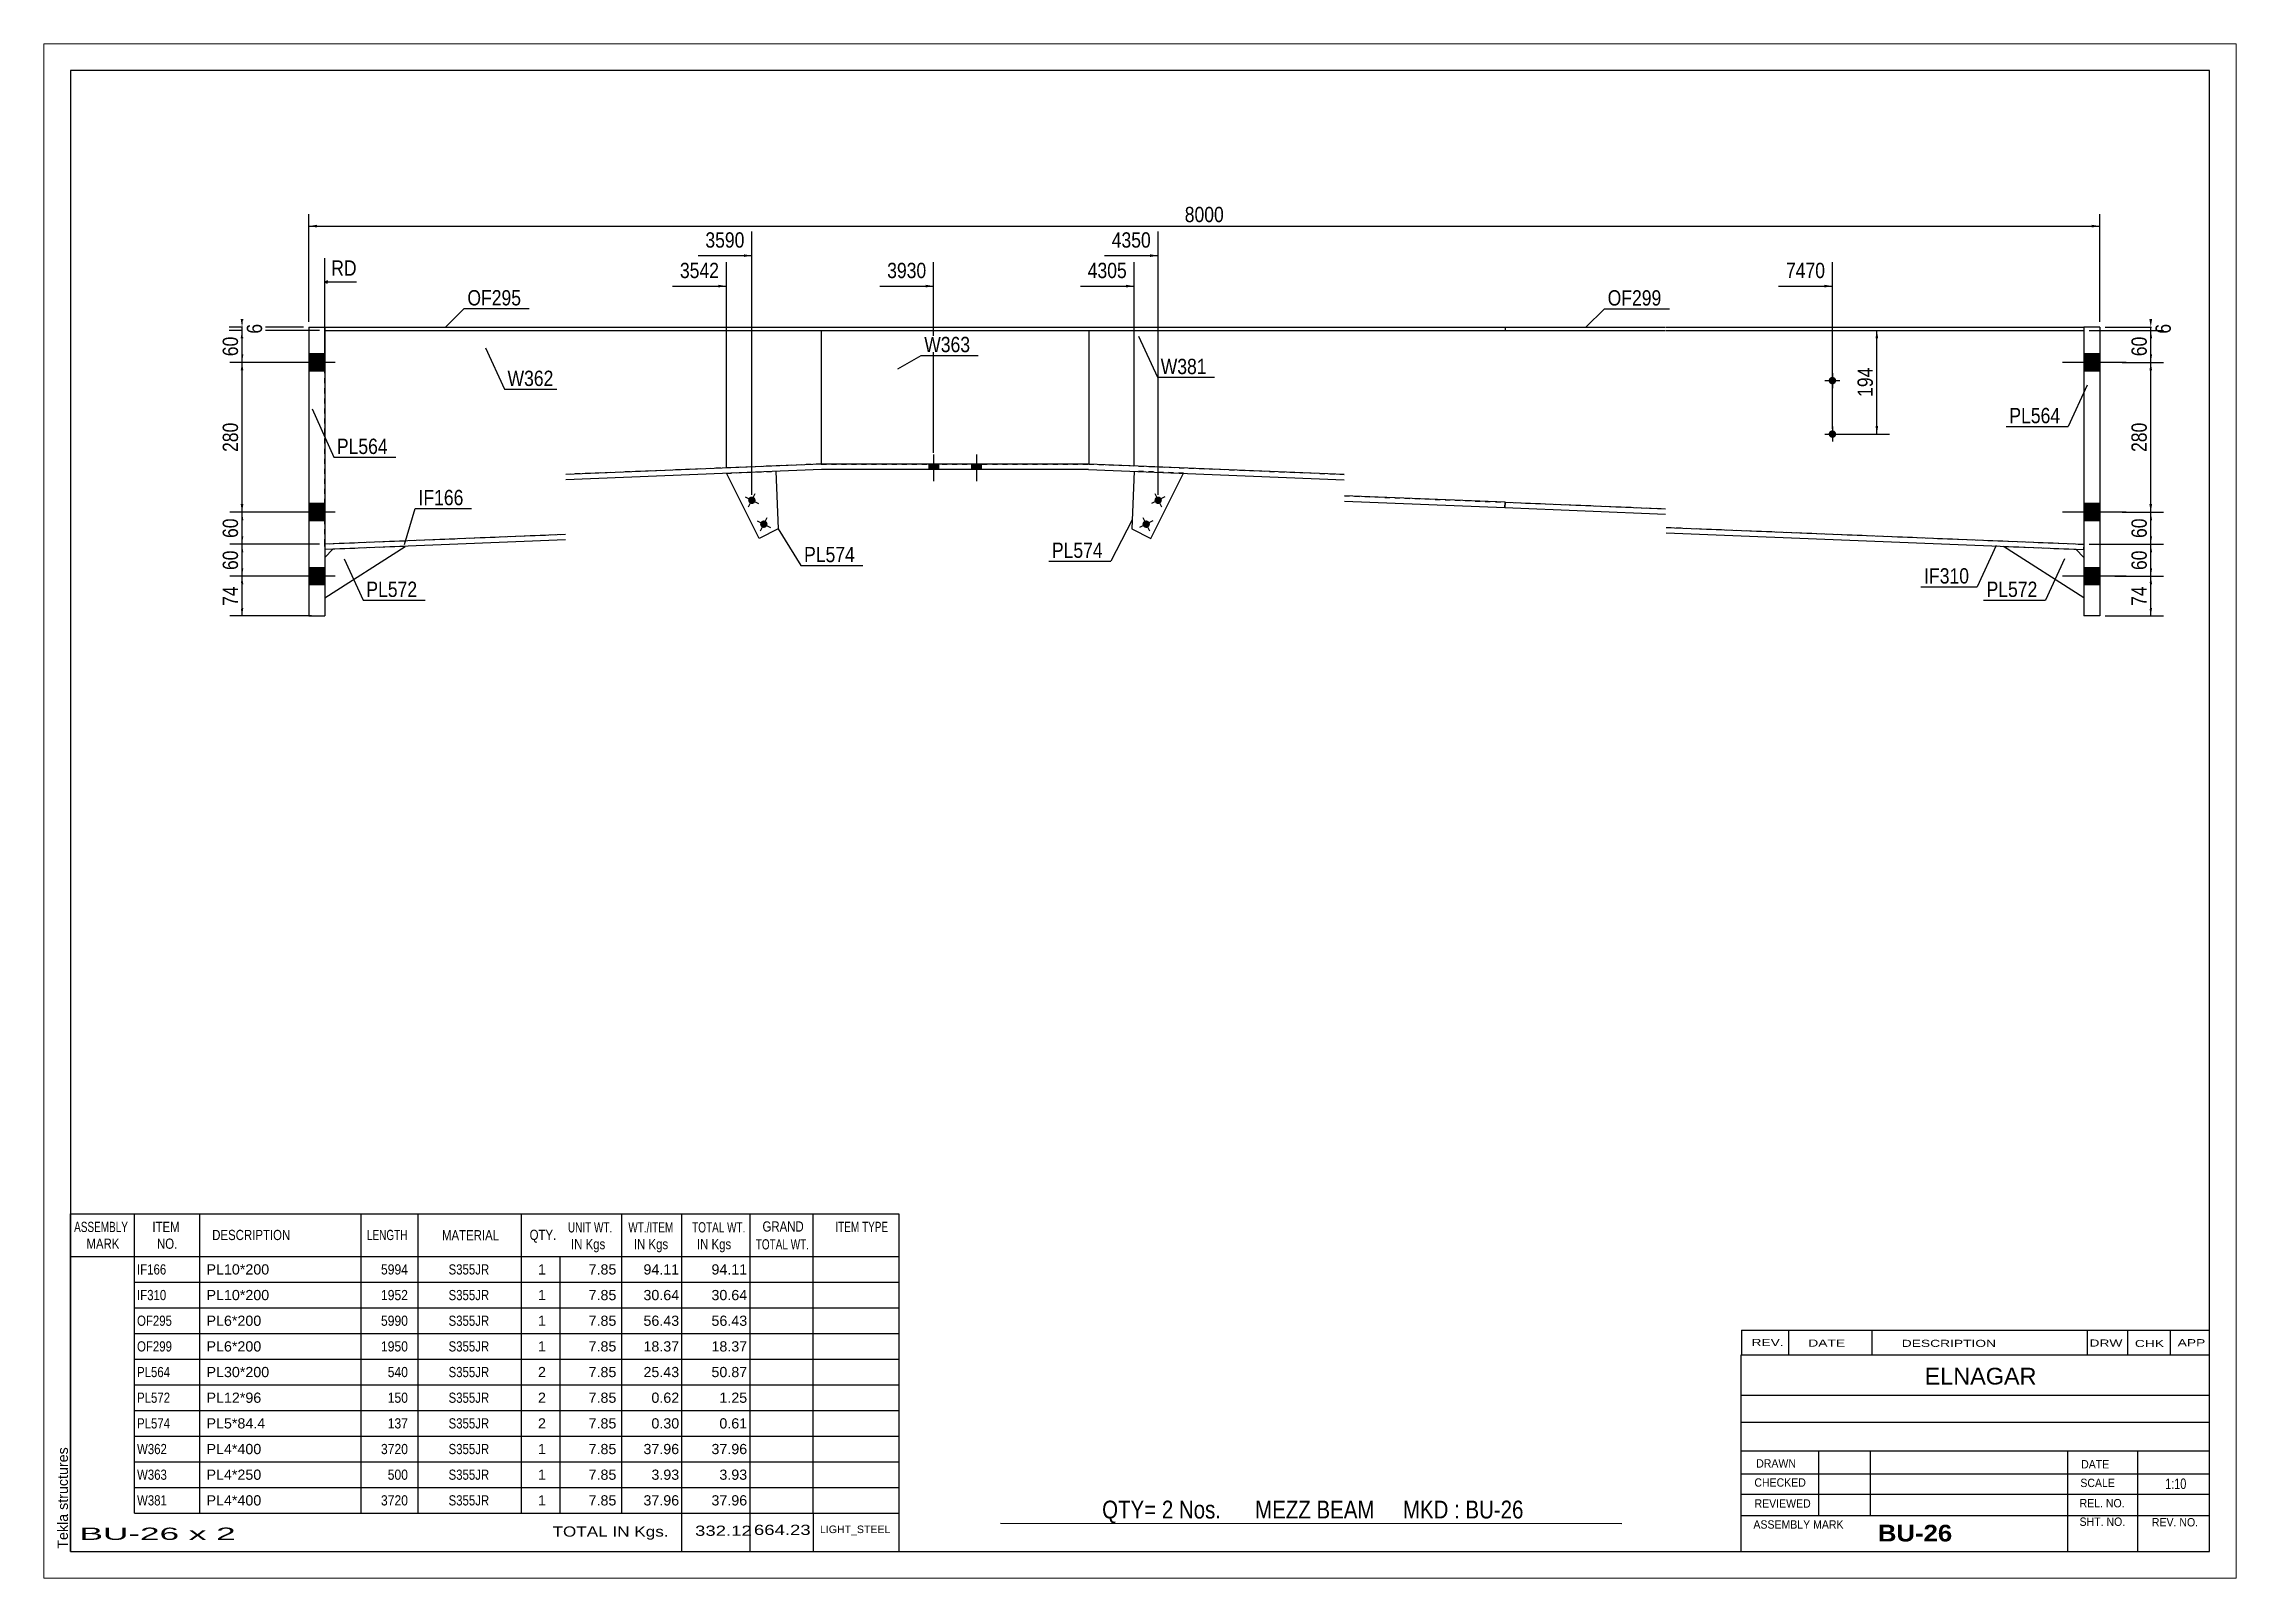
# Paper-space layout 'Layout1' of a CAD drawing. Header units: millimetres. Extents: x 0 to 410, y 0 to 287.
# The model-space entities are those that its viewports show. They can reach past a viewport. Long polylines and large blocks are cut down to what shows.
import ezdxf

# ---------------------------------------------------------------- set-up
doc = ezdxf.new("R2010")
doc.units = ezdxf.units.MM
doc.linetypes.add('DXK_LINE_DOT1', pattern=[1.8814, 0.9407, -0.9407])
doc.layers.add('Viewport layer', color=7, linetype='Continuous', plot=False)
doc.styles.add('Arial', font='ARIAL.TTF', dxfattribs={"height": 0.2})
doc.styles.add('Arial Bold', font='ARIALBD.TTF', dxfattribs={"height": 0.2})
doc.styles.add('Arial Narrow', font='ARIALN.TTF', dxfattribs={"height": 0.2})

# ---------------------------------------------------------------- blocks, each defined once
blk = doc.blocks.new('Unknown-624483054-1715')
at = {"color": 5, "linetype": 'Continuous'}
for p, q in [((352.44, 68.6), (-47.56, 68.6)), ((-47.56, 68.6), (-47.56, -208.4)), ((352.44, -208.4), (352.44, 68.6)), ((-47.56, -208.4), (352.44, -208.4))]:
    blk.add_line(p, q, dxfattribs=at)
at = {"color": 174, "linetype": 'Continuous', "style": 'Arial'}
blk.add_text('Tekla structures', height=1.9102, rotation=90, dxfattribs=at).set_placement((-48.06, -207.9))
blk = doc.blocks.new('Part-624483054-2026 - 1214')
at = {"color": 7, "linetype": 'DXK_LINE_DOT1'}
blk.add_line((75.09, -6.72), (84.34, -6.34), dxfattribs=at)
at = {"color": 2, "linetype": 'Continuous'}
for p, q in [((81.19, -18.93), (75.09, -6.72)), ((84.34, -6.34), (84.77, -17.14)), ((84.77, -17.14), (81.19, -18.93))]:
    blk.add_line(p, q, dxfattribs=at)
blk = doc.blocks.new('Part-624483054-2025 - 1214')
at = {"color": 2, "linetype": 'Continuous'}
for p, q in [((151.35, -6.34), (150.92, -17.14)), ((154.49, -18.93), (160.6, -6.72)), ((150.92, -17.14), (154.49, -18.93))]:
    blk.add_line(p, q, dxfattribs=at)
at = {"color": 7, "linetype": 'DXK_LINE_DOT1'}
blk.add_line((160.6, -6.72), (151.35, -6.34), dxfattribs=at)
blk = doc.blocks.new('Part-624483054-2035 - 1214')
at = {"color": 2, "linetype": 'Continuous'}
for p, q in [((220.74, 20.6), (220.74, 20)), ((220.74, 20.6), (250.74, 20.6)), ((250.84, 20.6), (328.94, 20.6)), ((328.94, 20.6), (328.94, 20)), ((220.74, 20), (250.74, 20)), ((250.84, 20), (328.94, 20))]:
    blk.add_line(p, q, dxfattribs=at)
blk = doc.blocks.new('Bolt-624483054-2050 - 1214')
at = {"linetype": 'Continuous'}
blk.add_hatch(color=3, dxfattribs=at).paths.add_polyline_path([(153.92, -16.87, -1), (153.28, -15.62, -1)])
at = {"color": 3, "linetype": 'Continuous'}
for p, q in [((154.85, -15.62), (152.35, -16.88)), ((152.97, -15), (154.23, -17.5))]:
    blk.add_line(p, q, dxfattribs=at)
blk = doc.blocks.new('Part-624483054-2027 - 1214')
at = {"color": 2, "linetype": 'Continuous'}
for p, q in [((331.94, 20.6), (328.94, 20.6)), ((328.94, 20.6), (328.94, -33.4)), ((331.94, 20.6), (331.94, -33.4)), ((331.94, -33.4), (328.94, -33.4))]:
    blk.add_line(p, q, dxfattribs=at)
blk = doc.blocks.new('Part-624483054-2030 - 1214')
at = {"color": 2, "linetype": 'Continuous'}
for p, q in [((328.94, -30), (313.95, -20.4)), ((327.44, -20.94), (328.94, -22.5))]:
    blk.add_line(p, q, dxfattribs=at)
at = {"color": 7, "linetype": 'DXK_LINE_DOT1'}
for p, q in [((313.95, -20.4), (327.44, -20.94)), ((328.94, -22.5), (328.94, -30))]:
    blk.add_line(p, q, dxfattribs=at)
blk = doc.blocks.new('Bolt-624483054-2053 - 1214')
at = {"linetype": 'Continuous'}
blk.add_hatch(color=3, dxfattribs=at).paths.add_polyline_path([(80.17, -11.15, -1), (79.53, -12.4, -1)])
at = {"color": 3, "linetype": 'Continuous'}
for p, q in [((78.6, -11.14), (81.1, -12.41)), ((79.22, -13.03), (80.48, -10.53))]:
    blk.add_line(p, q, dxfattribs=at)
blk = doc.blocks.new('Part-624483054-2032 - 1214')
at = {"color": 2, "linetype": 'Continuous'}
for p, q in [((0, 20.6), (0, 20)), ((0, 20.6), (44.99, 20.6)), ((45.09, 20.6), (190.6, 20.6)), ((190.7, 20.6), (220.74, 20.6)), ((220.74, 20.6), (220.74, 20)), ((0, 20), (44.99, 20)), ((45.09, 20), (190.6, 20)), ((190.7, 20), (220.74, 20))]:
    blk.add_line(p, q, dxfattribs=at)
blk = doc.blocks.new('Part-624483054-2037 - 1214')
at = {"color": 2, "linetype": 'Continuous'}
blk.add_line((142.84, 20), (142.84, -5), dxfattribs=at)
at = {"color": 7, "linetype": 'DXK_LINE_DOT1'}
for p, q in [((142.84, 20), (190.6, 20)), ((190.7, 20), (250.74, 20)), ((250.84, 20), (328.94, 20)), ((328.94, 20), (328.94, -20)), ((142.84, -5), (190.6, -6.93)), ((190.7, -10.93), (250.74, -13.35)), ((250.84, -16.85), (328.94, -20))]:
    blk.add_line(p, q, dxfattribs=at)
blk = doc.blocks.new('Part-624483054-2038 - 1214')
at = {"color": 2, "linetype": 'Continuous'}
for p, q in [((92.84, 20), (92.84, -5)), ((142.84, 20), (142.84, -5))]:
    blk.add_line(p, q, dxfattribs=at)
at = {"color": 7, "linetype": 'DXK_LINE_DOT1'}
for p, q in [((92.84, 20), (142.84, 20)), ((92.84, -5), (142.84, -5))]:
    blk.add_line(p, q, dxfattribs=at)
blk = doc.blocks.new('Part-624483054-2039 - 1214')
at = {"color": 2, "linetype": 'Continuous'}
for p, q in [((220.74, -12.14), (220.7, -13.14)), ((220.74, -12.14), (250.74, -13.35)), ((220.7, -13.14), (250.74, -14.35)), ((250.84, -16.85), (328.94, -20)), ((250.84, -17.85), (328.89, -21)), ((328.94, -20), (328.89, -21))]:
    blk.add_line(p, q, dxfattribs=at)
blk = doc.blocks.new('Part-624483054-2041 - 1214')
at = {"color": 2, "linetype": 'Continuous'}
for p, q in [((-3, 20.6), (0, 20.6)), ((-3, 20.6), (-3, -33.4)), ((0, 20.6), (0, -33.4)), ((-3, -33.4), (0, -33.4))]:
    blk.add_line(p, q, dxfattribs=at)
blk = doc.blocks.new('Part-624483054-2044 - 1214')
at = {"color": 2, "linetype": 'Continuous'}
for p, q in [((0, -30), (14.99, -20.4)), ((1.5, -20.94), (0, -22.5))]:
    blk.add_line(p, q, dxfattribs=at)
at = {"color": 7, "linetype": 'DXK_LINE_DOT1'}
for p, q in [((14.99, -20.4), (1.5, -20.94)), ((0, -22.5), (0, -30))]:
    blk.add_line(p, q, dxfattribs=at)
blk = doc.blocks.new('Part-624483054-2046 - 1214')
at = {"color": 2, "linetype": 'Continuous'}
for p, q in [((92.84, -5), (45.09, -6.93)), ((92.86, -6), (45.09, -7.93)), ((142.84, -5), (92.84, -5)), ((142.82, -6), (92.86, -6)), ((142.82, -6), (190.6, -7.93)), ((190.6, -6.93), (142.84, -5)), ((220.74, -12.14), (190.7, -10.93)), ((190.7, -11.93), (220.7, -13.14)), ((220.7, -13.14), (220.74, -12.14)), ((44.99, -18.19), (0, -20)), ((0.04, -21), (0, -20)), ((44.99, -19.19), (0.04, -21))]:
    blk.add_line(p, q, dxfattribs=at)
blk = doc.blocks.new('Part-624483054-2049 - 1214')
at = {"color": 7, "linetype": 'DXK_LINE_DOT1'}
for p, q in [((0, -20), (0, 20)), ((0, 20), (44.99, 20)), ((45.09, 20), (92.84, 20)), ((92.84, -5), (45.09, -6.93)), ((44.99, -18.19), (0, -20))]:
    blk.add_line(p, q, dxfattribs=at)
at = {"color": 2, "linetype": 'Continuous'}
blk.add_line((92.84, 20), (92.84, -5), dxfattribs=at)
blk = doc.blocks.new('Bolt-624483054-2051 - 1214')
at = {"linetype": 'Continuous'}
blk.add_hatch(color=3, dxfattribs=at).paths.add_polyline_path([(156.15, -12.4, -1), (155.52, -11.15, -1)])
at = {"color": 3, "linetype": 'Continuous'}
for p, q in [((157.08, -11.14), (154.59, -12.41)), ((155.2, -10.53), (156.47, -13.03))]:
    blk.add_line(p, q, dxfattribs=at)
blk = doc.blocks.new('Bolt-624483054-2052 - 1214')
at = {"linetype": 'Continuous'}
blk.add_hatch(color=3, dxfattribs=at).paths.add_polyline_path([(82.4, -15.62, -1), (81.77, -16.87, -1)])
at = {"color": 3, "linetype": 'Continuous'}
for p, q in [((80.84, -15.62), (83.34, -16.88)), ((81.45, -17.5), (82.72, -15))]:
    blk.add_line(p, q, dxfattribs=at)
blk = doc.blocks.new('Bolt-624483054-2054 - 1214')
at = {"linetype": 'Continuous'}
for points in [[(328.94, 15.6), (328.94, 12.4), (331.94, 12.4), (331.94, 15.6)], [(328.94, 15.6), (328.94, 12.4), (331.94, 12.4), (331.94, 15.6)], [(328.94, -12.4), (328.94, -15.6), (331.94, -15.6), (331.94, -12.4)], [(328.94, -12.4), (328.94, -15.6), (331.94, -15.6), (331.94, -12.4)], [(328.94, -24.4), (328.94, -27.6), (331.94, -27.6), (331.94, -24.4)], [(328.94, -24.4), (328.94, -27.6), (331.94, -27.6), (331.94, -24.4)]]:
    blk.add_hatch(color=3, dxfattribs=at).paths.add_polyline_path(points)
at = {"color": 3, "linetype": 'Continuous'}
for p, q in [((336.84, 14), (324.94, 14)), ((336.84, 14), (324.94, 14)), ((331.94, 15.6), (328.94, 15.6)), ((331.94, 15.6), (328.94, 15.6)), ((331.94, 12.4), (328.94, 12.4)), ((331.94, 12.4), (328.94, 12.4)), ((336.84, -14), (324.94, -14)), ((336.84, -14), (324.94, -14)), ((331.94, -12.4), (328.94, -12.4)), ((331.94, -12.4), (328.94, -12.4)), ((331.94, -15.6), (328.94, -15.6)), ((331.94, -15.6), (328.94, -15.6)), ((331.94, -24.4), (328.94, -24.4)), ((331.94, -24.4), (328.94, -24.4)), ((336.84, -26), (324.94, -26)), ((336.84, -26), (324.94, -26)), ((331.94, -27.6), (328.94, -27.6)), ((331.94, -27.6), (328.94, -27.6))]:
    blk.add_line(p, q, dxfattribs=at)
blk = doc.blocks.new('Bolt-624483054-2057 - 1214')
at = {"linetype": 'Continuous'}
for points in [[(281.94, 11.3), (282.08, 11.29), (282.22, 11.24), (282.35, 11.17), (282.46, 11.07), (282.54, 10.95), (282.6, 10.82), (282.63, 10.67), (282.63, 10.53), (282.6, 10.39), (282.54, 10.25), (282.46, 10.13), (282.35, 10.04), (282.22, 9.96), (282.08, 9.92), (281.94, 9.9), (281.79, 9.92), (281.65, 9.96), (281.52, 10.04), (281.42, 10.13), (281.33, 10.25), (281.27, 10.39), (281.24, 10.53), (281.24, 10.67), (281.27, 10.82), (281.33, 10.95), (281.42, 11.07), (281.52, 11.17), (281.65, 11.24), (281.79, 11.29)], [(281.94, 1.3), (282.08, 1.29), (282.22, 1.24), (282.35, 1.17), (282.46, 1.07), (282.54, 0.95), (282.6, 0.82), (282.63, 0.67), (282.63, 0.53), (282.6, 0.39), (282.54, 0.25), (282.46, 0.13), (282.35, 0.04), (282.22, -0.04), (282.08, -0.08), (281.94, -0.1), (281.79, -0.08), (281.65, -0.04), (281.52, 0.04), (281.42, 0.13), (281.33, 0.25), (281.27, 0.39), (281.24, 0.53), (281.24, 0.67), (281.27, 0.82), (281.33, 0.95), (281.42, 1.07), (281.52, 1.17), (281.65, 1.24), (281.79, 1.29)]]:
    blk.add_hatch(color=3, dxfattribs=at).paths.add_polyline_path(points)
at = {"color": 3, "linetype": 'Continuous'}
for p, q in [((280.54, 10.6), (283.34, 10.6)), ((281.94, 12), (281.94, 9.2)), ((280.54, 0.6), (283.34, 0.6)), ((281.94, 2), (281.94, -0.8))]:
    blk.add_line(p, q, dxfattribs=at)
blk = doc.blocks.new('Bolt-624483054-2058 - 1214')
at = {"linetype": 'Continuous'}
for points in [[(-3, 15.6), (-3, 12.4), (0, 12.4), (0, 15.6)], [(-3, 15.6), (-3, 12.4), (0, 12.4), (0, 15.6)], [(-3, -12.4), (-3, -15.6), (0, -15.6), (0, -12.4)], [(-3, -12.4), (-3, -15.6), (0, -15.6), (0, -12.4)], [(-3, -24.4), (-3, -27.6), (0, -27.6), (0, -24.4)], [(-3, -24.4), (-3, -27.6), (0, -27.6), (0, -24.4)]]:
    blk.add_hatch(color=3, dxfattribs=at).paths.add_polyline_path(points)
at = {"color": 3, "linetype": 'Continuous'}
for p, q in [((1.9, 14), (-10, 14)), ((1.9, 14), (-10, 14)), ((0, 15.6), (-3, 15.6)), ((0, 15.6), (-3, 15.6)), ((0, 12.4), (-3, 12.4)), ((0, 12.4), (-3, 12.4)), ((1.9, -14), (-10, -14)), ((1.9, -14), (-10, -14)), ((0, -12.4), (-3, -12.4)), ((0, -12.4), (-3, -12.4)), ((0, -15.6), (-3, -15.6)), ((0, -15.6), (-3, -15.6)), ((0, -24.4), (-3, -24.4)), ((0, -24.4), (-3, -24.4)), ((1.9, -26), (-10, -26)), ((1.9, -26), (-10, -26)), ((0, -27.6), (-3, -27.6)), ((0, -27.6), (-3, -27.6))]:
    blk.add_line(p, q, dxfattribs=at)
blk = doc.blocks.new('Bolt-624483054-2061 - 1214')
at = {"linetype": 'Continuous'}
for points in [[(114.74, -5), (112.94, -5), (112.94, -6), (114.74, -6)], [(114.74, -5), (112.94, -5), (112.94, -6), (114.74, -6)], [(122.74, -5), (120.94, -5), (120.94, -6), (122.74, -6)], [(122.74, -5), (120.94, -5), (120.94, -6), (122.74, -6)]]:
    blk.add_hatch(color=3, dxfattribs=at).paths.add_polyline_path(points)
at = {"color": 3, "linetype": 'Continuous'}
for p, q in [((113.84, -3.2), (113.84, -8.2)), ((113.84, -3.2), (113.84, -8.2)), ((121.84, -3.2), (121.84, -8.2)), ((121.84, -3.2), (121.84, -8.2)), ((112.94, -5), (112.94, -6)), ((112.94, -5), (112.94, -6)), ((114.74, -5), (114.74, -6)), ((114.74, -5), (114.74, -6)), ((120.94, -5), (120.94, -6)), ((120.94, -5), (120.94, -6)), ((122.74, -5), (122.74, -6)), ((122.74, -5), (122.74, -6))]:
    blk.add_line(p, q, dxfattribs=at)
blk = doc.blocks.new('StraightDimension-624483054-2710 - 1214')
at = {"linetype": 'Continuous'}
for points in [[(341.72, 22.1), (341.47, 20.6), (341.22, 22.1)], [(341.22, 18.5), (341.47, 20), (341.72, 18.5)]]:
    blk.add_hatch(color=7, dxfattribs=at).paths.add_polyline_path(points)
at = {"color": 7, "linetype": 'Continuous'}
for p, q in [((332.94, 20.6), (343.72, 20.6)), ((341.47, 20), (341.47, 20.6)), ((329.94, 20), (343.72, 20))]:
    blk.add_line(p, q, dxfattribs=at)
at = {"color": 0}
blk.add_wipeout([(345.82, 21.81), (341.62, 21.81), (341.62, 18.79), (345.82, 18.79)], dxfattribs=at)
at = {"color": 3, "style": 'Arial Narrow'}
blk.add_text('6', height=2.86, rotation=90.0002, dxfattribs=at).set_placement((345.22, 19.39))
blk = doc.blocks.new('StraightDimension-624483054-3131 - 1214')
at = {"linetype": 'Continuous'}
blk.add_hatch(color=7, dxfattribs=at).paths.add_polyline_path([(154.33, 34.23), (155.83, 33.98), (154.33, 33.73)])
at = {"color": 7, "linetype": 'Continuous'}
for p, q in [((155.83, -10.78), (155.83, 38.48)), ((145.77, 33.98), (155.83, 33.98))]:
    blk.add_line(p, q, dxfattribs=at)
at = {"color": 0}
blk.add_wipeout([(155.06, 34.88), (155.06, 39.08), (146.55, 39.08), (146.55, 34.88)], dxfattribs=at)
at = {"color": 3, "style": 'Arial Narrow'}
blk.add_text('4350', height=2.863, dxfattribs=at).set_placement((147.15, 35.48))
blk = doc.blocks.new('StraightDimension-624483054-3451 - 1214')
at = {"linetype": 'Continuous'}
for points in [[(-15.75, -27.5), (-15.5, -26), (-15.25, -27.5)], [(-15.25, -31.9), (-15.5, -33.4), (-15.75, -31.9)]]:
    blk.add_hatch(color=7, dxfattribs=at).paths.add_polyline_path(points)
at = {"color": 7, "linetype": 'Continuous'}
for p, q in [((-5.88, -26), (-17.75, -26)), ((-15.5, -33.4), (-15.5, -26)), ((-2.5, -33.4), (-17.75, -33.4))]:
    blk.add_line(p, q, dxfattribs=at)
at = {"color": 0}
blk.add_wipeout([(-15.65, -27.27), (-19.85, -27.27), (-19.85, -32.13), (-15.65, -32.13)], dxfattribs=at)
at = {"color": 3, "style": 'Arial Narrow'}
blk.add_text('74', height=2.863, rotation=90.0002, dxfattribs=at).set_placement((-16.25, -31.53))
blk = doc.blocks.new('StraightDimension-624483054-3132 - 1214')
at = {"linetype": 'Continuous'}
blk.add_hatch(color=7, dxfattribs=at).paths.add_polyline_path([(149.85, 28.53), (151.35, 28.28), (149.85, 28.03)])
at = {"color": 7, "linetype": 'Continuous'}
for p, q in [((151.35, -5.34), (151.35, 32.78)), ((141.29, 28.28), (151.35, 28.28))]:
    blk.add_line(p, q, dxfattribs=at)
at = {"color": 0}
blk.add_wipeout([(150.58, 29.18), (150.58, 33.38), (142.06, 33.38), (142.06, 29.18)], dxfattribs=at)
at = {"color": 3, "style": 'Arial Narrow'}
blk.add_text('4305', height=2.863, dxfattribs=at).set_placement((142.66, 29.78))
blk = doc.blocks.new('StraightDimension-624483054-2711 - 1214')
at = {"linetype": 'Continuous'}
for points in [[(341.22, 18.5), (341.47, 20), (341.72, 18.5)], [(341.72, 15.5), (341.47, 14), (341.22, 15.5)]]:
    blk.add_hatch(color=7, dxfattribs=at).paths.add_polyline_path(points)
at = {"color": 7, "linetype": 'Continuous'}
for p, q in [((329.94, 20), (343.87, 20)), ((341.47, 14), (341.47, 20)), ((336.11, 14), (343.87, 14))]:
    blk.add_line(p, q, dxfattribs=at)
at = {"color": 0}
blk.add_wipeout([(341.32, 19.43), (337.12, 19.43), (337.12, 14.57), (341.32, 14.57)], dxfattribs=at)
at = {"color": 3, "style": 'Arial Narrow'}
blk.add_text('60', height=2.863, rotation=90.0002, dxfattribs=at).set_placement((340.72, 15.17))
blk = doc.blocks.new('StraightDimension-624483054-3447 - 1214')
at = {"linetype": 'Continuous'}
for points in [[(-15.75, 18.5), (-15.5, 20), (-15.25, 18.5)], [(-15.25, 15.5), (-15.5, 14), (-15.75, 15.5)]]:
    blk.add_hatch(color=7, dxfattribs=at).paths.add_polyline_path(points)
at = {"color": 7, "linetype": 'Continuous'}
for p, q in [((-1, 20), (-17.75, 20)), ((-15.5, 14), (-15.5, 20)), ((-5.05, 14), (-17.75, 14))]:
    blk.add_line(p, q, dxfattribs=at)
at = {"color": 0}
blk.add_wipeout([(-15.65, 19.43), (-19.85, 19.43), (-19.85, 14.57), (-15.65, 14.57)], dxfattribs=at)
at = {"color": 3, "style": 'Arial Narrow'}
blk.add_text('60', height=2.863, rotation=90.0002, dxfattribs=at).set_placement((-16.25, 15.17))
blk = doc.blocks.new('StraightDimension-624483054-2714 - 1214')
at = {"linetype": 'Continuous'}
for points in [[(341.22, -21.5), (341.47, -20), (341.72, -21.5)], [(341.72, -24.5), (341.47, -26), (341.22, -24.5)]]:
    blk.add_hatch(color=7, dxfattribs=at).paths.add_polyline_path(points)
at = {"color": 7, "linetype": 'Continuous'}
for p, q in [((329.94, -20), (343.87, -20)), ((341.47, -26), (341.47, -20)), ((334.78, -26), (343.87, -26))]:
    blk.add_line(p, q, dxfattribs=at)
at = {"color": 0}
blk.add_wipeout([(341.32, -20.57), (337.12, -20.57), (337.12, -25.43), (341.32, -25.43)], dxfattribs=at)
at = {"color": 3, "style": 'Arial Narrow'}
blk.add_text('60', height=2.863, rotation=90.0002, dxfattribs=at).set_placement((340.72, -24.83))
blk = doc.blocks.new('StraightDimension-624483054-3448 - 1214')
at = {"linetype": 'Continuous'}
for points in [[(-15.75, 12.5), (-15.5, 14), (-15.25, 12.5)], [(-15.25, -12.5), (-15.5, -14), (-15.75, -12.5)]]:
    blk.add_hatch(color=7, dxfattribs=at).paths.add_polyline_path(points)
at = {"color": 7, "linetype": 'Continuous'}
for p, q in [((-5.05, 14), (-17.75, 14)), ((-15.5, -14), (-15.5, 14)), ((-5.05, -14), (-17.75, -14))]:
    blk.add_line(p, q, dxfattribs=at)
at = {"color": 0}
blk.add_wipeout([(-15.65, 3.34), (-19.85, 3.34), (-19.85, -3.34), (-15.65, -3.34)], dxfattribs=at)
at = {"color": 3, "style": 'Arial Narrow'}
blk.add_text('280', height=2.863, rotation=90.0002, dxfattribs=at).set_placement((-16.25, -2.74))
blk = doc.blocks.new('StraightDimension-624483054-3130 - 1214')
at = {"linetype": 'Continuous'}
blk.add_hatch(color=7, dxfattribs=at).paths.add_polyline_path([(280.44, 28.53), (281.94, 28.28), (280.44, 28.03)])
at = {"color": 7, "linetype": 'Continuous'}
for p, q in [((281.94, 1.6), (281.94, 32.78)), ((271.87, 28.28), (281.94, 28.28))]:
    blk.add_line(p, q, dxfattribs=at)
at = {"color": 0}
blk.add_wipeout([(281.16, 29.18), (281.16, 33.38), (272.65, 33.38), (272.65, 29.18)], dxfattribs=at)
at = {"color": 3, "style": 'Arial Narrow'}
blk.add_text('7470', height=2.863, dxfattribs=at).set_placement((273.25, 29.78))
blk = doc.blocks.new('StraightDimension-624483054-3134 - 1214')
at = {"linetype": 'Continuous'}
blk.add_hatch(color=7, dxfattribs=at).paths.add_polyline_path([(78.35, 34.23), (79.85, 33.98), (78.35, 33.73)])
at = {"color": 7, "linetype": 'Continuous'}
for p, q in [((79.85, -10.78), (79.85, 38.48)), ((69.79, 33.98), (79.85, 33.98))]:
    blk.add_line(p, q, dxfattribs=at)
at = {"color": 0}
blk.add_wipeout([(79.08, 34.88), (79.08, 39.08), (70.56, 39.08), (70.56, 34.88)], dxfattribs=at)
at = {"color": 3, "style": 'Arial Narrow'}
blk.add_text('3590', height=2.863, dxfattribs=at).set_placement((71.16, 35.48))
blk = doc.blocks.new('StraightDimension-624483054-2712 - 1214')
at = {"linetype": 'Continuous'}
for points in [[(341.22, 12.5), (341.47, 14), (341.72, 12.5)], [(341.72, -12.5), (341.47, -14), (341.22, -12.5)]]:
    blk.add_hatch(color=7, dxfattribs=at).paths.add_polyline_path(points)
at = {"color": 7, "linetype": 'Continuous'}
for p, q in [((336.11, 14), (343.87, 14)), ((341.47, -14), (341.47, 14)), ((336.11, -14), (343.87, -14))]:
    blk.add_line(p, q, dxfattribs=at)
at = {"color": 0}
blk.add_wipeout([(341.32, 3.34), (337.12, 3.34), (337.12, -3.34), (341.32, -3.34)], dxfattribs=at)
at = {"color": 3, "style": 'Arial Narrow'}
blk.add_text('280', height=2.863, rotation=90.0002, dxfattribs=at).set_placement((340.72, -2.74))
blk = doc.blocks.new('StraightDimension-624483054-2644 - 1214')
at = {"linetype": 'Continuous'}
for points in [[(289.99, 18.5), (290.24, 20), (290.49, 18.5)], [(290.49, 2.1), (290.24, 0.6), (289.99, 2.1)]]:
    blk.add_hatch(color=7, dxfattribs=at).paths.add_polyline_path(points)
at = {"color": 7, "linetype": 'Continuous'}
for p, q in [((282.94, 20), (292.64, 20)), ((290.24, 0.6), (290.24, 20)), ((282.94, 0.6), (292.64, 0.6))]:
    blk.add_line(p, q, dxfattribs=at)
at = {"color": 0}
blk.add_wipeout([(290.09, 13.64), (285.89, 13.64), (285.89, 6.96), (290.09, 6.96)], dxfattribs=at)
at = {"color": 3, "style": 'Arial Narrow'}
blk.add_text('194', height=2.863, rotation=90.0002, dxfattribs=at).set_placement((289.49, 7.56))
blk = doc.blocks.new('StraightDimension-624483054-2713 - 1214')
at = {"linetype": 'Continuous'}
for points in [[(341.22, -15.5), (341.47, -14), (341.72, -15.5)], [(341.72, -18.5), (341.47, -20), (341.22, -18.5)]]:
    blk.add_hatch(color=7, dxfattribs=at).paths.add_polyline_path(points)
at = {"color": 7, "linetype": 'Continuous'}
for p, q in [((336.11, -14), (343.87, -14)), ((341.47, -20), (341.47, -14)), ((329.94, -20), (343.87, -20))]:
    blk.add_line(p, q, dxfattribs=at)
at = {"color": 0}
blk.add_wipeout([(341.32, -14.57), (337.12, -14.57), (337.12, -19.43), (341.32, -19.43)], dxfattribs=at)
at = {"color": 3, "style": 'Arial Narrow'}
blk.add_text('60', height=2.863, rotation=90.0002, dxfattribs=at).set_placement((340.72, -18.83))
blk = doc.blocks.new('StraightDimension-624483054-2715 - 1214')
at = {"linetype": 'Continuous'}
for points in [[(341.22, -27.5), (341.47, -26), (341.72, -27.5)], [(341.72, -31.9), (341.47, -33.4), (341.22, -31.9)]]:
    blk.add_hatch(color=7, dxfattribs=at).paths.add_polyline_path(points)
at = {"color": 7, "linetype": 'Continuous'}
for p, q in [((334.78, -26), (343.87, -26)), ((341.47, -33.4), (341.47, -26)), ((332.94, -33.4), (343.87, -33.4))]:
    blk.add_line(p, q, dxfattribs=at)
at = {"color": 0}
blk.add_wipeout([(341.32, -27.27), (337.12, -27.27), (337.12, -32.13), (341.32, -32.13)], dxfattribs=at)
at = {"color": 3, "style": 'Arial Narrow'}
blk.add_text('74', height=2.863, rotation=90.0002, dxfattribs=at).set_placement((340.72, -31.53))
blk = doc.blocks.new('StraightDimension-624483054-3446 - 1214')
at = {"linetype": 'Continuous'}
for points in [[(-15.25, 22.1), (-15.5, 20.6), (-15.75, 22.1)], [(-15.75, 18.5), (-15.5, 20), (-15.25, 18.5)]]:
    blk.add_hatch(color=7, dxfattribs=at).paths.add_polyline_path(points)
at = {"color": 7, "linetype": 'Continuous'}
for p, q in [((-4, 20.6), (-17.9, 20.6)), ((-15.5, 20), (-15.5, 20.6)), ((-1, 20), (-17.9, 20))]:
    blk.add_line(p, q, dxfattribs=at)
at = {"color": 0}
blk.add_wipeout([(-11.15, 21.81), (-15.35, 21.81), (-15.35, 18.79), (-11.15, 18.79)], dxfattribs=at)
at = {"color": 3, "style": 'Arial Narrow'}
blk.add_text('6', height=2.86, rotation=90.0002, dxfattribs=at).set_placement((-11.75, 19.39))
blk = doc.blocks.new('StraightDimension-624483054-3133 - 1214')
at = {"linetype": 'Continuous'}
blk.add_hatch(color=7, dxfattribs=at).paths.add_polyline_path([(112.34, 28.53), (113.84, 28.28), (112.34, 28.03)])
at = {"color": 7, "linetype": 'Continuous'}
for p, q in [((113.84, -2.9), (113.84, 32.78)), ((103.78, 28.28), (113.84, 28.28))]:
    blk.add_line(p, q, dxfattribs=at)
at = {"color": 0}
blk.add_wipeout([(113.07, 29.18), (113.07, 33.38), (104.56, 33.38), (104.56, 29.18)], dxfattribs=at)
at = {"color": 3, "style": 'Arial Narrow'}
blk.add_text('3930', height=2.863, dxfattribs=at).set_placement((105.16, 29.78))
blk = doc.blocks.new('StraightDimension-624483054-3135 - 1214')
at = {"linetype": 'Continuous'}
blk.add_hatch(color=7, dxfattribs=at).paths.add_polyline_path([(73.59, 28.53), (75.09, 28.28), (73.59, 28.03)])
at = {"color": 7, "linetype": 'Continuous'}
for p, q in [((75.09, -5.72), (75.09, 32.78)), ((65.03, 28.28), (75.09, 28.28))]:
    blk.add_line(p, q, dxfattribs=at)
at = {"color": 0, "linetype": 'Continuous'}
blk.add_wipeout([(6.53, 29.63), (6.53, 33.83), (0.59, 33.83), (0.59, 29.63)], dxfattribs=at)
at = {"color": 7, "linetype": 'Continuous'}
for p, q in [((0, 16), (0, 33.53)), ((0.5, 29.28), (0, 29.03)), ((0.5, 28.78), (0, 29.03)), ((5.93, 29.03), (0, 29.03))]:
    blk.add_line(p, q, dxfattribs=at)
at = {"color": 3, "linetype": 'Continuous', "style": 'Arial Narrow'}
blk.add_text('RD', height=2.863, dxfattribs=at).set_placement((1.19, 30.23))
at = {"color": 0}
blk.add_wipeout([(74.31, 29.18), (74.31, 33.38), (65.8, 33.38), (65.8, 29.18)], dxfattribs=at)
at = {"color": 3, "style": 'Arial Narrow'}
blk.add_text('3542', height=2.863, dxfattribs=at).set_placement((66.4, 29.78))
blk = doc.blocks.new('StraightDimension-624483054-3251 - 1214')
at = {"linetype": 'Continuous'}
for points in [[(-1.5, 39.25), (-3, 39.5), (-1.5, 39.75)], [(330.44, 39.75), (331.94, 39.5), (330.44, 39.25)]]:
    blk.add_hatch(color=7, dxfattribs=at).paths.add_polyline_path(points)
at = {"color": 7, "linetype": 'Continuous'}
for p, q in [((-3, 21.6), (-3, 41.75)), ((331.94, 21.6), (331.94, 41.75)), ((-3, 39.5), (331.94, 39.5))]:
    blk.add_line(p, q, dxfattribs=at)
at = {"color": 0}
blk.add_wipeout([(168.72, 39.65), (168.72, 43.85), (160.21, 43.85), (160.21, 39.65)], dxfattribs=at)
at = {"color": 3, "style": 'Arial Narrow'}
blk.add_text('8000', height=2.863, dxfattribs=at).set_placement((160.81, 40.25))
blk = doc.blocks.new('StraightDimension-624483054-3449 - 1214')
at = {"linetype": 'Continuous'}
for points in [[(-15.75, -15.5), (-15.5, -14), (-15.25, -15.5)], [(-15.25, -18.5), (-15.5, -20), (-15.75, -18.5)]]:
    blk.add_hatch(color=7, dxfattribs=at).paths.add_polyline_path(points)
at = {"color": 7, "linetype": 'Continuous'}
for p, q in [((-5.05, -14), (-17.75, -14)), ((-15.5, -20), (-15.5, -14)), ((-1, -20), (-17.75, -20))]:
    blk.add_line(p, q, dxfattribs=at)
at = {"color": 0}
blk.add_wipeout([(-15.65, -14.57), (-19.85, -14.57), (-19.85, -19.43), (-15.65, -19.43)], dxfattribs=at)
at = {"color": 3, "style": 'Arial Narrow'}
blk.add_text('60', height=2.863, rotation=90.0002, dxfattribs=at).set_placement((-16.25, -18.83))
blk = doc.blocks.new('StraightDimension-624483054-3450 - 1214')
at = {"linetype": 'Continuous'}
for points in [[(-15.75, -21.5), (-15.5, -20), (-15.25, -21.5)], [(-15.25, -24.5), (-15.5, -26), (-15.75, -24.5)]]:
    blk.add_hatch(color=7, dxfattribs=at).paths.add_polyline_path(points)
at = {"color": 7, "linetype": 'Continuous'}
for p, q in [((-1, -20), (-17.75, -20)), ((-15.5, -26), (-15.5, -20)), ((-5.88, -26), (-17.75, -26))]:
    blk.add_line(p, q, dxfattribs=at)
at = {"color": 0}
blk.add_wipeout([(-15.65, -20.57), (-19.85, -20.57), (-19.85, -25.43), (-15.65, -25.43)], dxfattribs=at)
at = {"color": 3, "style": 'Arial Narrow'}
blk.add_text('60', height=2.863, rotation=90.0002, dxfattribs=at).set_placement((-16.25, -24.83))
blk = doc.blocks.new('CBS_BOM-624483054-3506')
at = {"color": 7, "linetype": 'Continuous'}
for p, q in [((-47.59, -153.23), (-47.59, -145.23)), ((-47.58, -145.23), (107.33, -145.23)), ((-35.59, -153.23), (-35.59, -145.23)), ((-23.4, -153.23), (-23.4, -145.23)), ((6.77, -153.23), (6.77, -145.23)), ((17.45, -153.23), (17.45, -145.23)), ((36.76, -153.23), (36.76, -145.23)), ((55.56, -153.23), (55.56, -145.23)), ((66.78, -153.23), (66.78, -145.23)), ((79.56, -153.23), (79.56, -145.23)), ((91.31, -153.23), (91.31, -145.23)), ((107.34, -145.24), (107.33, -153.22)), ((-47.59, -153.23), (107.34, -153.23)), ((-47.59, -158.03), (-47.59, -153.23)), ((-35.59, -158.03), (-35.59, -153.23)), ((-23.4, -158.03), (-23.4, -153.23)), ((6.77, -158.03), (6.77, -153.23)), ((17.45, -158.03), (17.45, -153.23)), ((36.76, -158.03), (36.76, -153.23)), ((44.03, -158.03), (44.03, -153.23)), ((55.56, -158.03), (55.56, -153.23)), ((66.78, -158.03), (66.78, -153.23)), ((79.56, -158.03), (79.56, -153.23)), ((91.33, -158.03), (91.33, -153.23)), ((107.34, -153.24), (107.34, -158.03)), ((-47.59, -162.83), (-47.59, -158.03)), ((-35.59, -158.03), (107.34, -158.03)), ((-35.59, -162.83), (-35.59, -158.03)), ((-23.4, -162.83), (-23.4, -158.03)), ((6.77, -162.83), (6.77, -158.03)), ((17.45, -162.83), (17.45, -158.03)), ((36.76, -162.83), (36.76, -158.03)), ((44.03, -162.83), (44.03, -158.03)), ((55.56, -162.83), (55.56, -158.03)), ((66.78, -162.83), (66.78, -158.03)), ((79.56, -162.83), (79.56, -158.03)), ((91.33, -162.83), (91.33, -158.03)), ((107.34, -158.04), (107.34, -162.83)), ((-47.59, -167.63), (-47.59, -162.83)), ((-35.59, -162.83), (107.34, -162.83)), ((-35.59, -167.63), (-35.59, -162.83)), ((-23.4, -167.63), (-23.4, -162.83)), ((6.77, -167.63), (6.77, -162.83)), ((17.45, -167.63), (17.45, -162.83)), ((36.76, -167.63), (36.76, -162.83)), ((44.03, -167.63), (44.03, -162.83)), ((55.56, -167.63), (55.56, -162.83)), ((66.78, -167.63), (66.78, -162.83)), ((79.56, -167.63), (79.56, -162.83)), ((91.33, -167.63), (91.33, -162.83)), ((107.34, -162.84), (107.34, -167.63)), ((-47.59, -172.43), (-47.59, -167.63)), ((-35.59, -167.63), (107.34, -167.63)), ((-35.59, -172.43), (-35.59, -167.63)), ((-23.4, -172.43), (-23.4, -167.63)), ((6.77, -172.43), (6.77, -167.63)), ((17.45, -172.43), (17.45, -167.63)), ((36.76, -172.43), (36.76, -167.63)), ((44.03, -172.43), (44.03, -167.63)), ((55.56, -172.43), (55.56, -167.63)), ((66.78, -172.43), (66.78, -167.63)), ((79.56, -172.43), (79.56, -167.63)), ((91.33, -172.43), (91.33, -167.63)), ((107.34, -167.64), (107.34, -172.43)), ((-47.59, -177.23), (-47.59, -172.43)), ((-35.59, -172.43), (107.34, -172.43)), ((-35.59, -177.23), (-35.59, -172.43)), ((-23.4, -177.23), (-23.4, -172.43)), ((6.77, -177.23), (6.77, -172.43)), ((17.45, -177.23), (17.45, -172.43)), ((36.76, -177.23), (36.76, -172.43)), ((44.03, -177.23), (44.03, -172.43)), ((55.56, -177.23), (55.56, -172.43)), ((66.78, -177.23), (66.78, -172.43)), ((79.56, -177.23), (79.56, -172.43)), ((91.33, -177.23), (91.33, -172.43)), ((107.34, -172.44), (107.34, -177.23)), ((-47.59, -182.03), (-47.59, -177.23)), ((-35.59, -177.23), (107.34, -177.23)), ((-35.59, -182.03), (-35.59, -177.23)), ((-23.4, -182.03), (-23.4, -177.23)), ((6.77, -182.03), (6.77, -177.23)), ((17.45, -182.03), (17.45, -177.23)), ((36.76, -182.03), (36.76, -177.23)), ((44.03, -182.03), (44.03, -177.23)), ((55.56, -182.03), (55.56, -177.23)), ((66.78, -182.03), (66.78, -177.23)), ((79.56, -182.03), (79.56, -177.23)), ((91.33, -182.03), (91.33, -177.23)), ((107.34, -177.24), (107.34, -182.03)), ((-47.59, -186.83), (-47.59, -182.03)), ((-35.59, -182.03), (107.34, -182.03)), ((-35.59, -186.83), (-35.59, -182.03)), ((-23.4, -186.83), (-23.4, -182.03)), ((6.77, -186.83), (6.77, -182.03)), ((17.45, -186.83), (17.45, -182.03)), ((36.76, -186.83), (36.76, -182.03)), ((44.03, -186.83), (44.03, -182.03)), ((55.56, -186.83), (55.56, -182.03)), ((66.78, -186.83), (66.78, -182.03)), ((79.56, -186.83), (79.56, -182.03)), ((91.33, -186.83), (91.33, -182.03)), ((107.34, -182.04), (107.34, -186.83)), ((-47.59, -191.63), (-47.59, -186.83)), ((-35.59, -186.83), (107.34, -186.83)), ((-35.59, -191.63), (-35.59, -186.83)), ((-23.4, -191.63), (-23.4, -186.83)), ((6.77, -191.63), (6.77, -186.83)), ((17.45, -191.63), (17.45, -186.83)), ((36.76, -191.63), (36.76, -186.83)), ((44.03, -191.63), (44.03, -186.83)), ((55.56, -191.63), (55.56, -186.83)), ((66.78, -191.63), (66.78, -186.83)), ((79.56, -191.63), (79.56, -186.83)), ((91.33, -191.63), (91.33, -186.83)), ((107.34, -186.84), (107.34, -191.63)), ((-47.59, -196.43), (-47.59, -191.63)), ((-35.59, -191.63), (107.34, -191.63)), ((-35.59, -196.43), (-35.59, -191.63)), ((-23.4, -196.43), (-23.4, -191.63)), ((6.77, -196.43), (6.77, -191.63)), ((17.45, -196.43), (17.45, -191.63)), ((36.76, -196.43), (36.76, -191.63)), ((44.03, -196.43), (44.03, -191.63)), ((55.56, -196.43), (55.56, -191.63)), ((66.78, -196.43), (66.78, -191.63)), ((79.56, -196.43), (79.56, -191.63)), ((91.33, -196.43), (91.33, -191.63)), ((107.34, -191.64), (107.34, -196.43)), ((-47.59, -201.23), (-47.59, -196.43)), ((-35.59, -196.43), (107.34, -196.43)), ((-35.59, -201.23), (-35.59, -196.43)), ((-23.4, -201.23), (-23.4, -196.43)), ((6.77, -201.23), (6.77, -196.43)), ((17.45, -201.23), (17.45, -196.43)), ((36.76, -201.23), (36.76, -196.43)), ((44.03, -201.23), (44.03, -196.43)), ((55.56, -201.23), (55.56, -196.43)), ((66.78, -201.23), (66.78, -196.43)), ((79.56, -201.23), (79.56, -196.43)), ((91.33, -201.23), (91.33, -196.43)), ((107.34, -196.44), (107.34, -201.23)), ((-47.59, -208.43), (-47.59, -201.25)), ((-35.59, -201.23), (107.34, -201.23)), ((66.78, -208.43), (66.78, -201.25)), ((79.56, -208.43), (79.56, -201.25)), ((91.37, -208.43), (91.37, -201.25)), ((107.34, -201.23), (107.34, -208.43)), ((-47.59, -208.43), (107.34, -208.43))]:
    blk.add_line(p, q, dxfattribs=at)
at = {"color": 3, "linetype": 'Continuous', "style": 'Arial'}
for s, height, width, p in [('ASSEMBLY', 1.91, 0.7, (-46.9, -148.65)), ('ITEM', 1.91, 0.8, (-32.26, -148.65)), ('UNIT WT.', 1.91, 0.7, (45.45, -148.73)), ('WT./ITEM', 1.91, 0.7, (56.75, -148.73)), ('TOTAL WT.', 1.91, 0.7, (68.68, -148.73)), ('GRAND', 1.91, 0.8, (81.84, -148.57)), ('ITEM TYPE', 1.91, 0.7, (95.47, -148.65)), ('MARK', 1.91, 0.8, (-44.59, -151.79)), ('NO.', 1.91, 0.8, (-31.4, -151.79)), ('DESCRIPTION', 1.9102, 0.8, (-21.07, -150.16)), ('LENGTH', 1.91, 0.7, (7.87, -150.16)), ('MATERIAL', 1.91, 0.8, (21.9, -150.21)), ('QTY.', 1.91, 0.8, (38.29, -150.13)), ('IN Kgs', 1.91, 0.8, (46.03, -151.87)), ('IN Kgs', 1.91, 0.8, (57.79, -151.87)), ('IN Kgs', 1.91, 0.8, (69.58, -151.87)), ('TOTAL WT.', 1.91, 0.7, (80.58, -151.91))]:
    blk.add_text(s, height=height, dxfattribs=dict(at, width=width)).set_placement(p)
at = {"color": 7, "linetype": 'Continuous', "style": 'Arial'}
for s, width, p in [('IF166', 0.8, (-35.13, -156.6)), ('5994', 0.85, (10.49, -156.6)), ('S355JR', 0.8, (23.13, -156.6)), ('IF310', 0.8, (-35.13, -161.4)), ('1952', 0.85, (10.49, -161.4)), ('S355JR', 0.8, (23.13, -161.4)), ('OF295', 0.8, (-35.13, -166.2)), ('5990', 0.85, (10.49, -166.2)), ('S355JR', 0.8, (23.13, -166.2)), ('OF299', 0.8, (-35.13, -171)), ('1950', 0.85, (10.49, -171)), ('S355JR', 0.8, (23.13, -171)), ('PL564', 0.8, (-35.13, -175.8)), ('540', 0.85, (11.75, -175.8)), ('S355JR', 0.8, (23.13, -175.8)), ('PL572', 0.8, (-35.13, -180.6)), ('150', 0.85, (11.75, -180.6)), ('S355JR', 0.8, (23.13, -180.6)), ('PL574', 0.8, (-35.13, -185.4)), ('137', 0.85, (11.75, -185.4)), ('S355JR', 0.8, (23.13, -185.4)), ('W362', 0.8, (-35.13, -190.2)), ('3720', 0.85, (10.49, -190.2)), ('S355JR', 0.8, (23.13, -190.2)), ('W363', 0.8, (-35.13, -195)), ('500', 0.85, (11.75, -195)), ('S355JR', 0.8, (23.13, -195)), ('W381', 0.8, (-35.13, -199.8)), ('3720', 0.85, (10.49, -199.8)), ('S355JR', 0.8, (23.13, -199.8))]:
    blk.add_text(s, height=1.91, dxfattribs=dict(at, width=width)).set_placement(p)
for s, p in [('PL10*200', (-22.14, -156.6)), ('1', (39.85, -156.6)), ('7.85', (49.32, -156.6)), ('94.11', (59.58, -156.6)), ('94.11', (72.3, -156.6)), ('PL10*200', (-22.14, -161.4)), ('1', (39.85, -161.4)), ('7.85', (49.32, -161.4)), ('30.64', (59.58, -161.4)), ('30.64', (72.3, -161.4)), ('PL6*200', (-22.14, -166.2)), ('1', (39.85, -166.2)), ('7.85', (49.32, -166.2)), ('56.43', (59.58, -166.2)), ('56.43', (72.3, -166.2)), ('PL6*200', (-22.14, -171)), ('1', (39.85, -171)), ('7.85', (49.32, -171)), ('18.37', (59.58, -171)), ('18.37', (72.3, -171)), ('PL30*200', (-22.14, -175.8)), ('2', (39.85, -175.8)), ('7.85', (49.32, -175.8)), ('25.43', (59.58, -175.8)), ('50.87', (72.3, -175.8)), ('PL12*96', (-22.14, -180.6)), ('2', (39.85, -180.6)), ('7.85', (49.32, -180.6)), ('0.62', (61.07, -180.6)), ('1.25', (73.78, -180.6)), ('PL5*84.4', (-22.14, -185.4)), ('2', (39.85, -185.4)), ('7.85', (49.32, -185.4)), ('0.30', (61.07, -185.4)), ('0.61', (73.78, -185.4)), ('PL4*400', (-22.14, -190.2)), ('1', (39.85, -190.2)), ('7.85', (49.32, -190.2)), ('37.96', (59.58, -190.2)), ('37.96', (72.3, -190.2)), ('PL4*250', (-22.14, -195)), ('1', (39.85, -195)), ('7.85', (49.32, -195)), ('3.93', (61.07, -195)), ('3.93', (73.78, -195)), ('PL4*400', (-22.14, -199.8)), ('1', (39.85, -199.8)), ('7.85', (49.32, -199.8)), ('37.96', (59.58, -199.8)), ('37.96', (72.3, -199.8))]:
    blk.add_text(s, height=1.91, dxfattribs=at).set_placement(p)
at = {"color": 6, "linetype": 'Continuous', "style": 'Arial'}
for s, height, width, p in [('BU-26 x 2', 2.292, 2.05, (-45.87, -206.24)), ('TOTAL IN Kgs.', 1.9102, 1.2, (42.57, -205.63)), ('332.12', 1.91, 1.3, (69.23, -205.48)), ('664.23', 1.91, 1.3, (80.24, -205.32))]:
    blk.add_text(s, height=height, dxfattribs=dict(at, width=width)).set_placement(p)
blk.add_text('LIGHT_STEEL', height=1.4135, dxfattribs=at).set_placement((92.59, -204.97))
blk = doc.blocks.new('CBS_CALLOFF-624483054-3507')
at = {"color": 7, "linetype": 'Continuous'}
blk.add_line((126.32, -203.13), (242.55, -203.15), dxfattribs=at)
at = {"color": 3, "linetype": 'Continuous', "style": 'Arial Narrow'}
blk.add_text('QTY= 2 Nos.      MEZZ BEAM     MKD : BU-26', height=3.3405, dxfattribs=at).set_placement((145.36, -202.24))
blk = doc.blocks.new('CBS_NAME_BLOG-624483054-3508')
at = {"color": 7, "linetype": 'Continuous'}
for p, q in [((264.85, -171.65), (352.37, -171.65)), ((264.85, -208.36), (264.85, -171.65)), ((264.85, -179.18), (352.37, -179.18)), ((264.93, -184.24), (352.44, -184.24)), ((264.85, -189.61), (352.37, -189.61)), ((279.38, -201.72), (279.38, -189.62)), ((289.06, -201.69), (289.06, -189.62)), ((325.98, -208.36), (325.98, -189.63)), ((339.03, -208.36), (339.03, -189.61)), ((264.86, -193.91), (352.44, -193.89)), ((264.85, -197.66), (352.37, -197.66)), ((264.85, -201.7), (352.37, -201.7)), ((264.85, -208.4), (352.44, -208.4))]:
    blk.add_line(p, q, dxfattribs=at)
at = {"color": 3, "linetype": 'Continuous', "style": 'Arial'}
blk.add_text('ELNAGAR', height=3.133, dxfattribs=at).set_placement((299.18, -177.18))
at = {"color": 3, "linetype": 'Continuous'}
for s, height, style, width, p in [('DRAWN', 1.566, 'Arial', 0.9, (267.68, -192.72)), ('DATE', 1.566, 'Arial', 0.9, (328.45, -192.88)), ('CHECKED', 1.566, 'Arial', 0.9, (267.34, -196.29)), ('SCALE', 1.566, 'Arial', 0.9, (328.3, -196.36)), ('1:10', 1.957, 'Arial Narrow', 0.9, (344.19, -196.72)), ('REVIEWED', 1.566, 'Arial', 0.9, (267.37, -200.21)), ('REL. NO.', 1.566, 'Arial', 0.9, (328.16, -200.16)), ('ASSEMBLY MARK', 1.5663, 'Arial', 0.9, (267.16, -204.14)), ('BU-26', 3.131, 'Arial Bold', 1.1, (290.43, -206.54)), ('SHT. NO.', 1.566, 'Arial', 0.9, (328.15, -203.62)), ('REV. NO.', 1.566, 'Arial', 0.9, (341.68, -203.72))]:
    blk.add_text(s, height=height, dxfattribs=dict(at, style=style, width=width)).set_placement(p)
blk = doc.blocks.new('CBS_REVISION-624483054-3509')
at = {"color": 7, "linetype": 'Continuous'}
for p, q in [((264.94, -167.02), (352.44, -167.02)), ((264.94, -167.02), (264.94, -171.65)), ((273.73, -167.02), (273.73, -171.65)), ((289.33, -167.02), (289.33, -171.59)), ((329.58, -167.02), (329.58, -171.65)), ((337.13, -167.02), (337.13, -171.65)), ((345.07, -167.02), (345.07, -171.65)), ((264.94, -171.65), (352.44, -171.65))]:
    blk.add_line(p, q, dxfattribs=at)
at = {"color": 7, "style": 'Arial Narrow', "width": 1.7}
for s, height, p in [('REV.', 1.326, (266.8, -169.97)), ('DATE', 1.326, (277.42, -170.09)), ('DESCRIPTION', 1.3257, (294.9, -170.14)), ('DRW', 1.326, (330.01, -170.08)), ('CHK', 1.326, (338.5, -170.17)), ('APP', 1.326, (346.5, -170.02))]:
    blk.add_text(s, height=height, dxfattribs=at).set_placement(p)
blk = doc.blocks.new('Mark-624483054-2076 - 1214')
at = {"color": 0}
blk.add_wipeout([(36.7, 24.67), (36.7, 27.67), (26.65, 27.67), (26.65, 24.67)], dxfattribs=at)
blk.add_wipeout([(36.7, 24.67), (36.7, 27.67), (26.65, 27.67), (26.65, 24.67)], dxfattribs=at)
at = {"color": 7, "linetype": 'Continuous'}
for p, q in [((22.52, 20.53), (26.05, 24.07)), ((26.05, 24.07), (38.2, 24.07))]:
    blk.add_line(p, q, dxfattribs=at)
at = {"color": 3, "style": 'Arial Narrow'}
blk.add_text('OF295', height=2.863, dxfattribs=at).set_placement((26.65, 24.67))
blk = doc.blocks.new('Mark-624483054-2073 - 1214')
at = {"color": 0}
blk.add_wipeout([(320.28, -29.86), (320.28, -26.86), (310.77, -26.86), (310.77, -29.86)], dxfattribs=at)
blk.add_wipeout([(320.28, -29.86), (320.28, -26.86), (310.77, -26.86), (310.77, -29.86)], dxfattribs=at)
at = {"color": 7, "linetype": 'Continuous'}
for p in [(325.31, -22.73), (310.17, -30.46)]:
    blk.add_line(p, (321.78, -30.46), dxfattribs=at)
at = {"color": 3, "style": 'Arial Narrow'}
blk.add_text('PL572', height=2.863, dxfattribs=at).set_placement((310.77, -29.86))
blk = doc.blocks.new('Mark-624483054-2064 - 1214')
at = {"color": 0}
blk.add_wipeout([(145.47, -22.55), (145.47, -19.55), (135.97, -19.55), (135.97, -22.55)], dxfattribs=at)
blk.add_wipeout([(145.47, -22.55), (145.47, -19.55), (135.97, -19.55), (135.97, -22.55)], dxfattribs=at)
at = {"color": 7, "linetype": 'Continuous'}
for p in [(150.98, -15.43), (135.37, -23.15)]:
    blk.add_line(p, (146.97, -23.15), dxfattribs=at)
at = {"color": 3, "style": 'Arial Narrow'}
blk.add_text('PL574', height=2.863, dxfattribs=at).set_placement((135.97, -22.55))
blk = doc.blocks.new('Mark-624483054-2067 - 1214')
at = {"color": 0}
blk.add_wipeout([(99.12, -23.35), (99.12, -20.35), (89.62, -20.35), (89.62, -23.35)], dxfattribs=at)
blk.add_wipeout([(99.12, -23.35), (99.12, -20.35), (89.62, -20.35), (89.62, -23.35)], dxfattribs=at)
at = {"color": 7, "linetype": 'Continuous'}
for p, q in [((84.77, -17.14), (89.02, -23.95)), ((89.02, -23.95), (100.62, -23.95))]:
    blk.add_line(p, q, dxfattribs=at)
at = {"color": 3, "style": 'Arial Narrow'}
blk.add_text('PL574', height=2.863, dxfattribs=at).set_placement((89.62, -23.35))
blk = doc.blocks.new('Mark-624483054-2070 - 1214')
at = {"color": 0}
blk.add_wipeout([(324.53, 2.64), (324.53, 5.64), (315.03, 5.64), (315.03, 2.64)], dxfattribs=at)
blk.add_wipeout([(324.53, 2.64), (324.53, 5.64), (315.03, 5.64), (315.03, 2.64)], dxfattribs=at)
at = {"color": 7, "linetype": 'Continuous'}
for p in [(329.56, 9.77), (314.43, 2.04)]:
    blk.add_line(p, (326.03, 2.04), dxfattribs=at)
at = {"color": 3, "style": 'Arial Narrow'}
blk.add_text('PL564', height=2.863, dxfattribs=at).set_placement((315.03, 2.64))
blk = doc.blocks.new('Mark-624483054-2079 - 1214')
at = {"color": 0}
blk.add_wipeout([(249.95, 24.65), (249.95, 27.65), (239.9, 27.65), (239.9, 24.65)], dxfattribs=at)
blk.add_wipeout([(249.95, 24.65), (249.95, 27.65), (239.9, 27.65), (239.9, 24.65)], dxfattribs=at)
at = {"color": 7, "linetype": 'Continuous'}
for p, q in [((235.76, 20.51), (239.3, 24.05)), ((239.3, 24.05), (251.45, 24.05))]:
    blk.add_line(p, q, dxfattribs=at)
at = {"color": 3, "style": 'Arial Narrow'}
blk.add_text('OF299', height=2.863, dxfattribs=at).set_placement((239.9, 24.65))
blk = doc.blocks.new('Mark-624483054-2082 - 1214')
at = {"color": 0}
blk.add_wipeout([(164.9, 11.82), (164.9, 14.82), (156.32, 14.82), (156.32, 11.82)], dxfattribs=at)
blk.add_wipeout([(164.9, 11.82), (164.9, 14.82), (156.32, 14.82), (156.32, 11.82)], dxfattribs=at)
at = {"color": 7, "linetype": 'Continuous'}
for p, q in [((152.18, 18.95), (155.72, 11.22)), ((155.72, 11.22), (166.4, 11.22))]:
    blk.add_line(p, q, dxfattribs=at)
at = {"color": 3, "style": 'Arial Narrow'}
blk.add_text('W381', height=2.863, dxfattribs=at).set_placement((156.32, 11.82))
blk = doc.blocks.new('Mark-624483054-2085 - 1214')
at = {"color": 0}
blk.add_wipeout([(120.68, 15.93), (120.68, 18.93), (112.09, 18.93), (112.09, 15.93)], dxfattribs=at)
blk.add_wipeout([(120.68, 15.93), (120.68, 18.93), (112.09, 18.93), (112.09, 15.93)], dxfattribs=at)
at = {"color": 7, "linetype": 'Continuous'}
for p, q in [((107.16, 12.83), (111.49, 15.33)), ((111.49, 15.33), (122.18, 15.33))]:
    blk.add_line(p, q, dxfattribs=at)
at = {"color": 3, "style": 'Arial Narrow'}
blk.add_text('W363', height=2.863, dxfattribs=at).set_placement((112.09, 15.93))
blk = doc.blocks.new('Mark-624483054-2088 - 1214')
at = {"color": 0}
blk.add_wipeout([(307.5, -27.35), (307.5, -24.35), (299.09, -24.35), (299.09, -27.35)], dxfattribs=at)
blk.add_wipeout([(307.5, -27.35), (307.5, -24.35), (299.09, -24.35), (299.09, -27.35)], dxfattribs=at)
at = {"color": 7, "linetype": 'Continuous'}
for p in [(312.54, -20.22), (298.49, -27.95)]:
    blk.add_line(p, (309, -27.95), dxfattribs=at)
at = {"color": 3, "style": 'Arial Narrow'}
blk.add_text('IF310', height=2.863, dxfattribs=at).set_placement((299.09, -27.35))
blk = doc.blocks.new('Mark-624483054-2091 - 1214')
at = {"color": 0}
blk.add_wipeout([(11.76, -3.12), (11.76, -0.12), (2.25, -0.12), (2.25, -3.12)], dxfattribs=at)
blk.add_wipeout([(11.76, -3.12), (11.76, -0.12), (2.25, -0.12), (2.25, -3.12)], dxfattribs=at)
at = {"color": 7, "linetype": 'Continuous'}
for p, q in [((-2.38, 5.34), (1.65, -3.72)), ((1.65, -3.72), (13.26, -3.72))]:
    blk.add_line(p, q, dxfattribs=at)
at = {"color": 3, "style": 'Arial Narrow'}
blk.add_text('PL564', height=2.863, dxfattribs=at).set_placement((2.25, -3.12))
blk = doc.blocks.new('Mark-624483054-2094 - 1214')
at = {"color": 0}
blk.add_wipeout([(17.26, -29.86), (17.26, -26.86), (7.76, -26.86), (7.76, -29.86)], dxfattribs=at)
blk.add_wipeout([(17.26, -29.86), (17.26, -26.86), (7.76, -26.86), (7.76, -29.86)], dxfattribs=at)
at = {"color": 7, "linetype": 'Continuous'}
for p, q in [((3.62, -22.73), (7.16, -30.46)), ((7.16, -30.46), (18.76, -30.46))]:
    blk.add_line(p, q, dxfattribs=at)
at = {"color": 3, "style": 'Arial Narrow'}
blk.add_text('PL572', height=2.863, dxfattribs=at).set_placement((7.76, -29.86))
blk = doc.blocks.new('Mark-624483054-2097 - 1214')
at = {"color": 0}
blk.add_wipeout([(25.91, -12.7), (25.91, -9.7), (17.51, -9.7), (17.51, -12.7)], dxfattribs=at)
blk.add_wipeout([(25.91, -12.7), (25.91, -9.7), (17.51, -9.7), (17.51, -12.7)], dxfattribs=at)
at = {"color": 7, "linetype": 'Continuous'}
for p, q in [((14.91, -20.08), (16.91, -13.3)), ((16.91, -13.3), (27.41, -13.3))]:
    blk.add_line(p, q, dxfattribs=at)
at = {"color": 3, "style": 'Arial Narrow'}
blk.add_text('IF166', height=2.863, dxfattribs=at).set_placement((17.51, -12.7))
blk = doc.blocks.new('Mark-624483054-2100 - 1214')
at = {"color": 0}
blk.add_wipeout([(42.75, 9.6), (42.75, 12.6), (34.16, 12.6), (34.16, 9.6)], dxfattribs=at)
blk.add_wipeout([(42.75, 9.6), (42.75, 12.6), (34.16, 12.6), (34.16, 9.6)], dxfattribs=at)
at = {"color": 7, "linetype": 'Continuous'}
for p, q in [((30.02, 16.73), (33.56, 9)), ((33.56, 9), (43.35, 9))]:
    blk.add_line(p, q, dxfattribs=at)
at = {"color": 3, "style": 'Arial Narrow'}
blk.add_text('W362', height=2.863, dxfattribs=at).set_placement((34.16, 9.6))

msp = doc.modelspace()

# ---------------------------------------------------------------- block references
for name in ['Unknown-624483054-1715', 'Part-624483054-2041 - 1214', 'Part-624483054-2032 - 1214', 'Part-624483054-2035 - 1214', 'Part-624483054-2027 - 1214', 'Part-624483054-2049 - 1214', 'Part-624483054-2038 - 1214', 'Part-624483054-2037 - 1214', 'Bolt-624483054-2058 - 1214', 'Bolt-624483054-2054 - 1214', 'Bolt-624483054-2057 - 1214', 'Bolt-624483054-2061 - 1214', 'Part-624483054-2046 - 1214', 'Part-624483054-2026 - 1214', 'Part-624483054-2025 - 1214', 'Bolt-624483054-2053 - 1214', 'Bolt-624483054-2051 - 1214', 'Part-624483054-2039 - 1214', 'Bolt-624483054-2052 - 1214', 'Bolt-624483054-2050 - 1214', 'Part-624483054-2044 - 1214', 'Part-624483054-2030 - 1214', 'CBS_BOM-624483054-3506', 'CBS_REVISION-624483054-3509', 'CBS_NAME_BLOG-624483054-3508', 'CBS_CALLOFF-624483054-3507']:
    msp.add_blockref(name, (0, 0))

# ---------------------------------------------------------------- next in the draw order: block references
for name in ['StraightDimension-624483054-3134 - 1214', 'StraightDimension-624483054-3131 - 1214', 'StraightDimension-624483054-3133 - 1214', 'StraightDimension-624483054-3130 - 1214', 'StraightDimension-624483054-2710 - 1214', 'StraightDimension-624483054-3447 - 1214', 'Mark-624483054-2070 - 1214', 'Mark-624483054-2097 - 1214', 'Mark-624483054-2064 - 1214', 'Mark-624483054-2067 - 1214', 'StraightDimension-624483054-2714 - 1214', 'Mark-624483054-2094 - 1214', 'Mark-624483054-2073 - 1214', 'StraightDimension-624483054-3451 - 1214']:
    msp.add_blockref(name, (0, 0))

# ---------------------------------------------------------------- next in the draw order: block references
for name in ['StraightDimension-624483054-3132 - 1214', 'StraightDimension-624483054-3446 - 1214', 'Mark-624483054-2085 - 1214', 'StraightDimension-624483054-2644 - 1214', 'StraightDimension-624483054-2711 - 1214', 'StraightDimension-624483054-3448 - 1214', 'Mark-624483054-2088 - 1214', 'StraightDimension-624483054-2715 - 1214']:
    msp.add_blockref(name, (0, 0))

# ---------------------------------------------------------------- next in the draw order: block references
for name in ['StraightDimension-624483054-3135 - 1214', 'Mark-624483054-2082 - 1214', 'StraightDimension-624483054-2712 - 1214', 'StraightDimension-624483054-3449 - 1214']:
    msp.add_blockref(name, (0, 0))

# ---------------------------------------------------------------- next in the draw order: block references
for name in ['StraightDimension-624483054-3251 - 1214', 'Mark-624483054-2100 - 1214', 'Mark-624483054-2091 - 1214', 'StraightDimension-624483054-2713 - 1214', 'StraightDimension-624483054-3450 - 1214']:
    msp.add_blockref(name, (0, 0))

# ---------------------------------------------------------------- next in the draw order: block references
for name in ['Mark-624483054-2076 - 1214', 'Mark-624483054-2079 - 1214']:
    msp.add_blockref(name, (0, 0))

psp = doc.layouts.get("Layout1")

# ---------------------------------------------------------------- viewports
at = {"layer": 'Viewport layer', "view_target_point": (152.44, -69.9)}
psp.add_viewport(center=(205, 143.5), size=(410, 287), view_center_point=(0, 0), view_height=287, dxfattribs=at)

doc.saveas('drawing.dxf')
